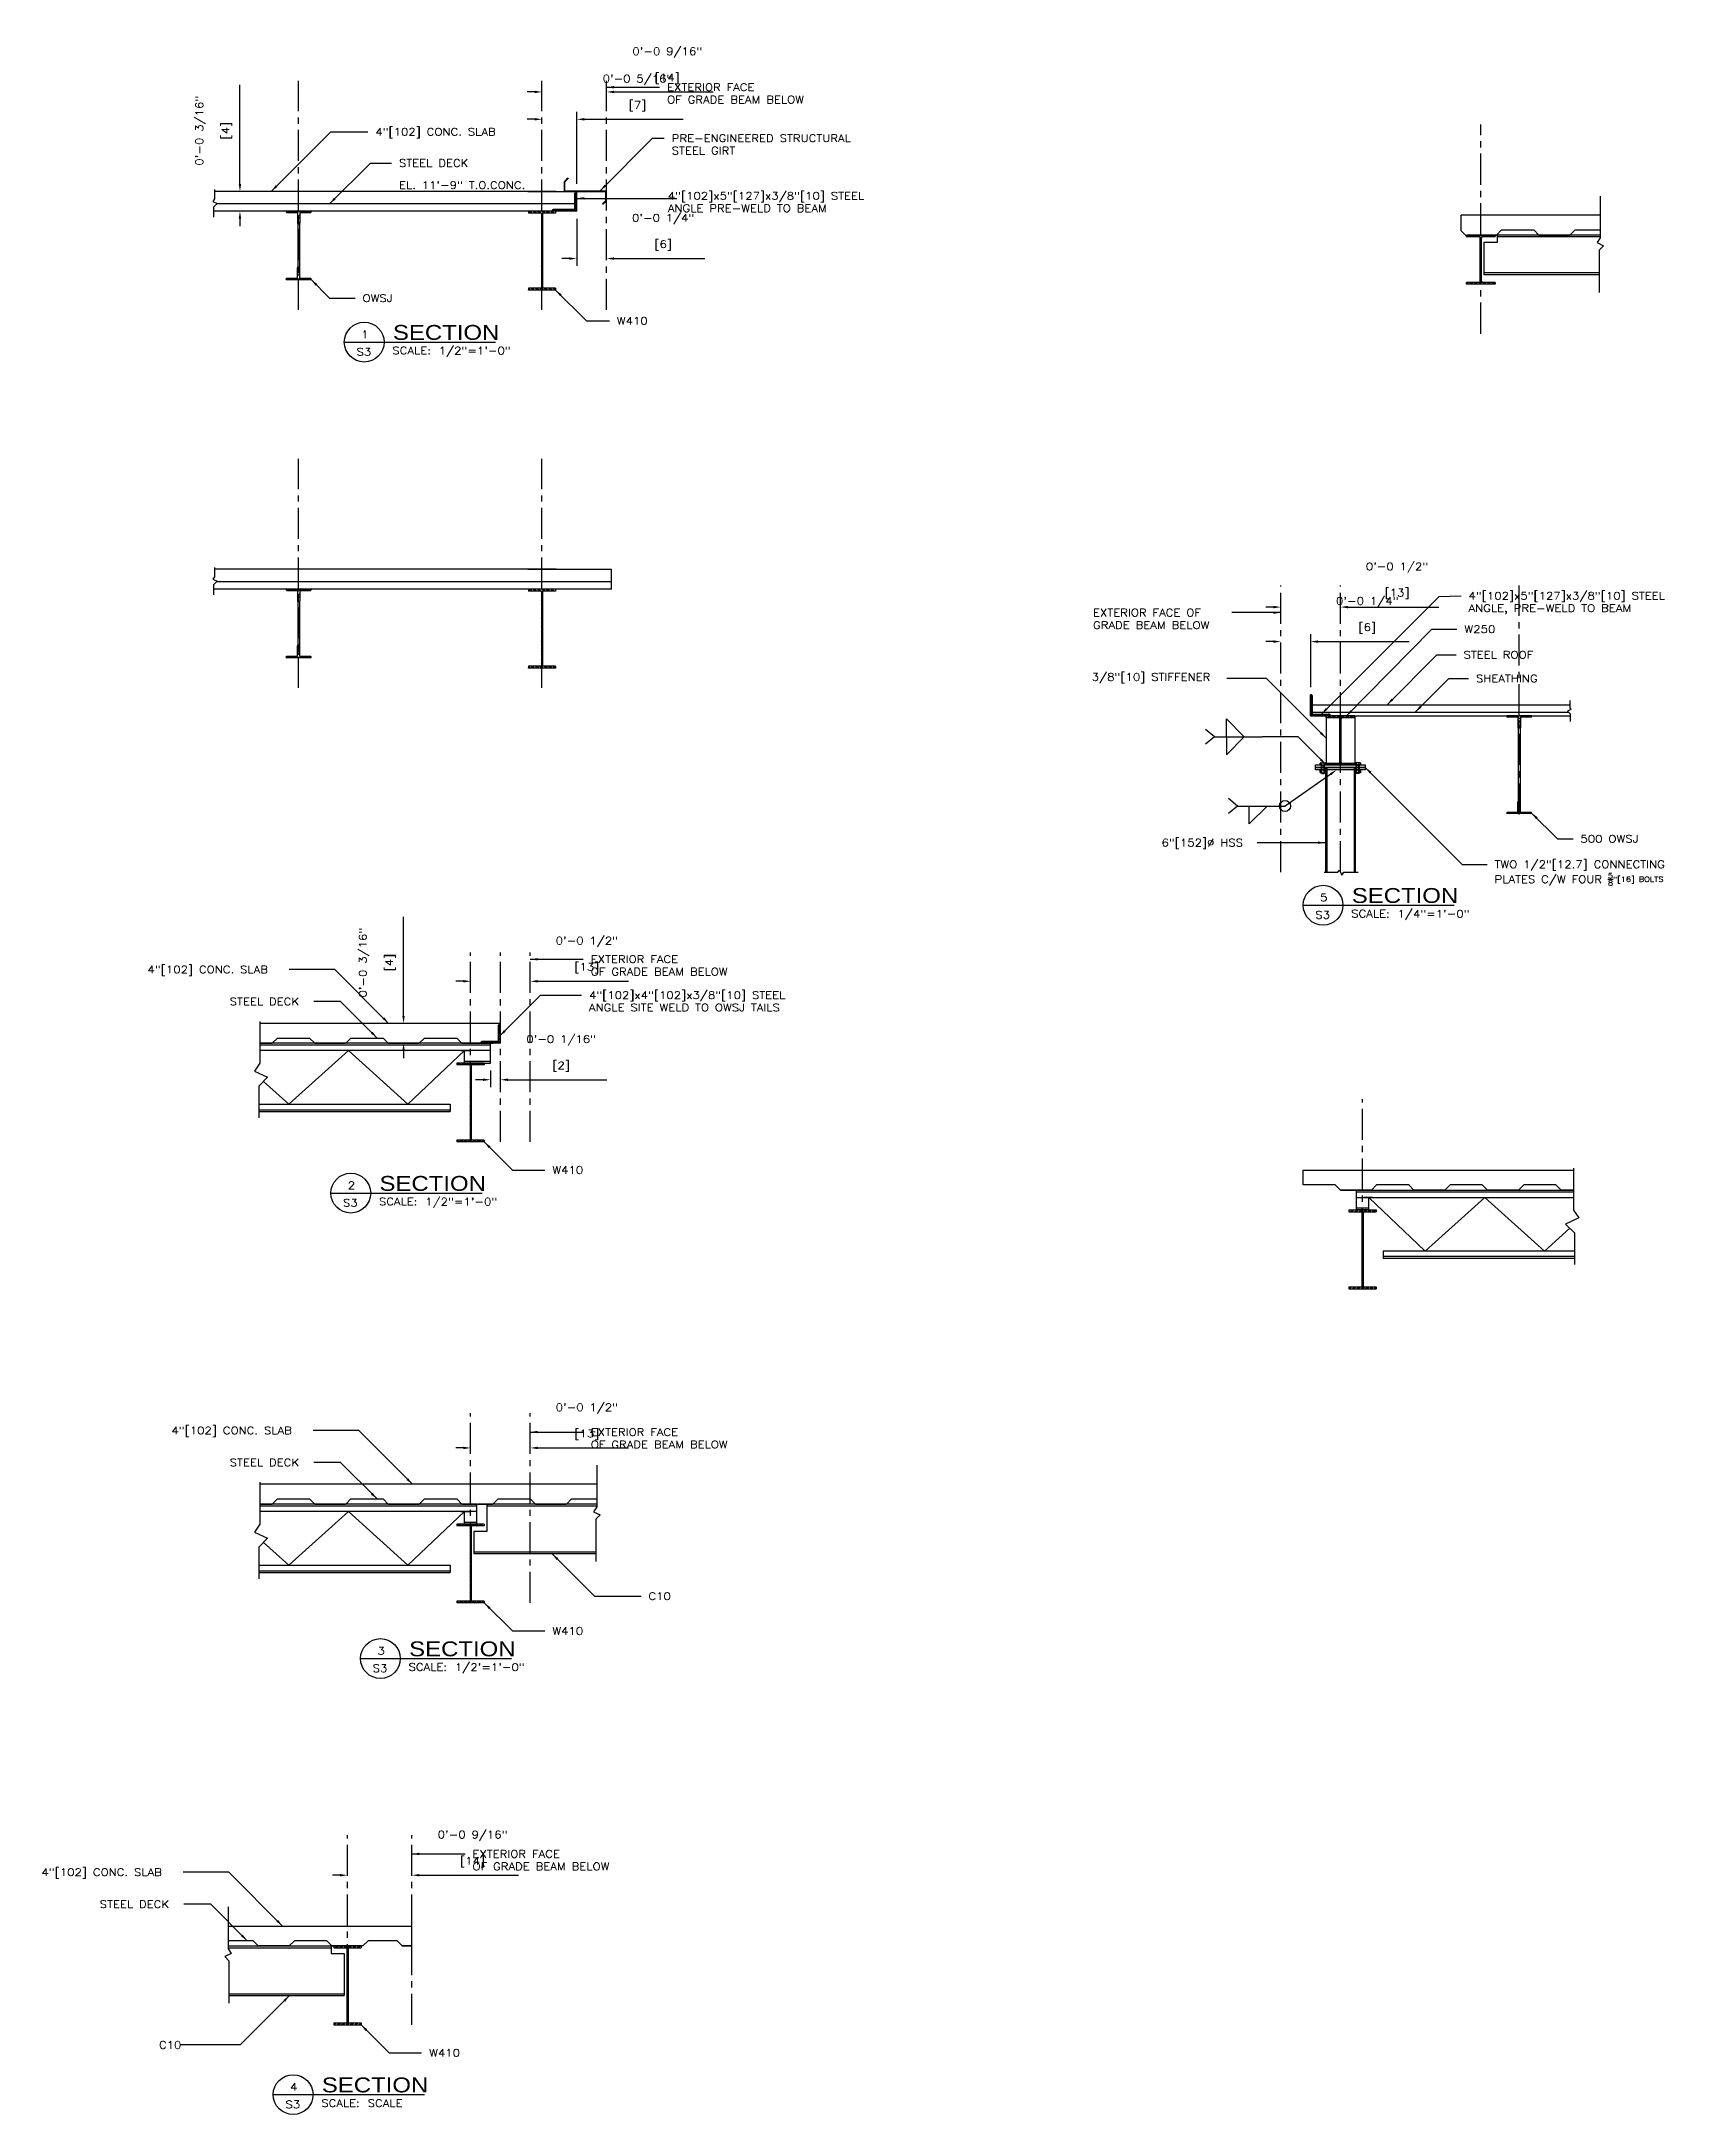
# Model space of a CAD drawing. Header units: inches. Extents: x -44 to 9761, y -1166 to 3580.
# Drawn here: x 8613.2 to 8943.8, y 3162.3 to 3579.8 of the extents above; entities that cross this region are included whole.
import ezdxf
from ezdxf.enums import TextEntityAlignment as Align

# ---------------------------------------------------------------- set-up
doc = ezdxf.new("R2010")
doc.units = ezdxf.units.IN
doc.header["$MEASUREMENT"] = 0
doc.linetypes.add('CENTER', pattern=[2, 1.25, -0.25, 0.25, -0.25])
doc.layers.get('0').update_dxf_attribs({"linetype": 'CONTINUOUS'})
doc.layers.get('DEFPOINTS').update_dxf_attribs({"linetype": 'CONTINUOUS'})
for name, color, linetype in [('C-241-1', 241, 'CONTINUOUS'), ('Center', 251, 'CENTER'), ('L1', 1, 'CONTINUOUS'), ('L131', 131, 'CONTINUOUS'), ('LAYER131A', 131, 'CONTINUOUS'), ('LAYER15A', 15, 'CONTINUOUS'), ('Section_Sheathing', 150, 'CONTINUOUS'), ('Struc_Plan_Dim', 5, 'CONTINUOUS'), ('Struc_Section_Bolt', 2, 'CONTINUOUS'), ('Struc_Section_BP', 135, 'CONTINUOUS'), ('Struc_Section_Conc', 71, 'CONTINUOUS'), ('Struc_Section_OWSJ', 131, 'CONTINUOUS'), ('Struc_Section_StAngle', 5, 'CONTINUOUS'), ('Struc_Section_Steel', 11, 'CONTINUOUS'), ('Struc_Section_StGirt', 151, 'CONTINUOUS'), ('Struc_Steel_Beam', 22, 'CONTINUOUS'), ('Struc_Steel_Deck', 41, 'CONTINUOUS'), ('Struc_Steel_Joist', 21, 'CONTINUOUS'), ('TEXT', 4, 'CONTINUOUS'), ('TEXT131', 131, 'CONTINUOUS')]:
    doc.layers.add(name, color=color, linetype=linetype)
doc.styles.add('ROMANS', font='ROMANS.SHX', dxfattribs={"width": 0.8})
doc.styles.add('ROMANS-115', font='romans.shx', dxfattribs={"width": 1.15})
doc.styles.add('SANS-80', font='sanss___.ttf', dxfattribs={"width": 0.8})
doc.dimstyles.new('Copy of 12-ROMANS-115-PS-BPV', dxfattribs={"dimtxt": 0.0625, "dimasz": 0.0625, "dimexe": 0.0625, "dimexo": 0.0625, "dimgap": 0.0625, "dimtad": 1, "dimdec": 4, "dimlfac": 24, "dimzin": 1, "dimdsep": 46, "dimlunit": 4, "dimtxsty": 'ROMANS-115', "dimcen": 0.0625, "dimclrd": 256, "dimclre": 256, "dimclrt": 256, "dimadec": 0, "dimazin": 0, "dimtfac": 1, "dimtdec": 4, "dimtofl": 0, "dimtmove": 0, "dimatfit": 0, "dimfxl": 1, "dimfrac": 2, "dimtolj": 1, "dimtzin": 0, "dimarcsym": 0})

msp = doc.modelspace()

# ---------------------------------------------------------------- texts
at = {"layer": 'Struc_Plan_Dim', "attachment_point": 1, "style": 'ROMANS-115'}
for s, insert, char_height in [('\\A1;EXTERIOR FACE\\POF GRADE BEAM BELOW', (8739.14433, 3571.31874), 1.5), ('\\A1;4"[102] CONC. SLAB', (8680.38904, 3562.34306), 1.5), ('\\A1;PRE-ENGINEERED STRUCTURAL\\PSTEEL GIRT', (8740.07041, 3561.04903), 1.5), ('\\A1;STEEL DECK', (8685.15826, 3556.05425), 1.5), ('EL. 11\'-9" T.O.CONC.', (8685.15826, 3551.61551), 1.5), ('OWSJ', (8677.81881, 3528.85892), 1.5), ('\\A1;W410', (8729.02705, 3524.27255), 1.5), ('\\A1;EXTERIOR FACE OF\\PGRADE BEAM BELOW', (8824.90521, 3465.51602), 1.5), ('\\A1;W250', (8899.685, 3462.18992), 1.5), ('STEEL ROOF', (8899.50672, 3457.0368), 1.5), ('\\A1;3/8"[10] STIFFENER', (8824.64985, 3452.56404), 1.5), ('SHEATHING', (8902.00702, 3452.2611), 1.5), ('\\A1;6"[152]%%C HSS', (8838.69872, 3419.19989), 1.5), ('\\A1;500 OWSJ', (8923.05402, 3419.96699), 1.5), ('\\A1;TWO 1/2"[12.7] CONNECTING\\PPLATES C/W FOUR \\H0.7x;\\S5/8;"[16] BOLTS', (8905.74494, 3414.83645), 1.5), ('\\A1;4"[102] CONC. SLAB', (8634.53591, 3393.65976), 1.4999997), ('\\A1;EXTERIOR FACE\\POF GRADE BEAM BELOW', (8723.77532, 3395.7216), 1.4999997), ('\\A1;STEEL DECK', (8651.07872, 3387.21193), 1.4999997), ('\\A1;W410', (8716.04415, 3353.2867), 1.5), ('\\A1;4"[102] CONC. SLAB', (8639.34689, 3300.83789), 1.5), ('\\A1;EXTERIOR FACE\\POF GRADE BEAM BELOW', (8723.77532, 3300.5169), 1.5), ('\\A1;STEEL DECK', (8651.07872, 3294.39007), 1.5), ('C10', (8735.39494, 3267.46012), 1.5), ('\\A1;W410', (8716.04415, 3260.46483), 1.5), ('\\A1;EXTERIOR FACE\\POF GRADE BEAM BELOW', (8699.95778, 3215.56522), 1.5), ('\\A1;4"[102] CONC. SLAB', (8613.17349, 3211.88621), 1.5), ('\\A1;STEEL DECK', (8624.90532, 3205.43838), 1.5), ('C10', (8636.84699, 3177.09732), 1.5), ('\\A1;W410', (8691.22661, 3175.51315), 1.5)]:
    msp.add_mtext(s, dxfattribs=dict(at, insert=insert, char_height=char_height))
at = {"layer": 'Struc_Section_StAngle', "attachment_point": 1, "style": 'ROMANS-115'}
for s, insert, char_height in [('4"[102]x5"[127]x3/8"[10] STEEL\\PANGLE PRE-WELD TO BEAM', (8739.28855, 3549.44038), 1.5), ('4"[102]x5"[127]x3/8"[10] STEEL\\PANGLE, PRE-WELD TO BEAM', (8900.517, 3468.9205), 1.5), ('4"[102]x4"[102]x3/8"[10] STEEL\\PANGLE SITE WELD TO OWSJ TAILS', (8723.40975, 3388.50512), 1.4999997)]:
    msp.add_mtext(s, dxfattribs=dict(at, insert=insert, char_height=char_height))

# ---------------------------------------------------------------- blocks, each defined once
blk = doc.blocks.new('OWSJ1')
at = {"layer": 'TEXT'}
h = blk.add_hatch(dxfattribs=at)
h.set_pattern_fill('STEEL', color=131, scale=8, style=0)
h.set_pattern_definition([(45, (-5931.7465, -888.5996), (-0.70710678, 0.70710678), []), (45, (-5931.7465, -888.0996), (-0.70710678, 0.70710678), [])])
h.paths.add_polyline_path([(-0.25, 11.38, 0.414214), (-0.13, 11.25), (0.12, 11.25, 0.414214), (0.25, 11.38), (0.25, 13.5), (2.37, 13.5, 0.414214), (2.5, 13.62), (2.5, 13.75), (-2.5, 13.75), (-2.5, 13.62, 0.414214), (-2.38, 13.5), (-0.25, 13.5)])
h.paths.add_polyline_path([(-2.5, 0), (2.5, 0), (2.5, 0.12, 0.414214), (2.37, 0.25), (0.25, 0.25), (0.25, 2.37, 0.414214), (0.12, 2.5), (-0.13, 2.5, 0.414214), (-0.25, 2.37), (-0.25, 0.25), (-2.38, 0.25, 0.414214), (-2.5, 0.12)])
at = {"layer": 'Struc_Steel_Joist', "color": 150}
for p, q in [((-2.5, 13.75), (2.5, 13.75)), ((-2.5, 13.75), (-2.5, 13.62)), ((-2.38, 13.5), (-0.25, 13.5)), ((-0.25, 13.5), (-0.25, 11.38)), ((0.25, 13.5), (2.37, 13.5)), ((0.25, 13.5), (0.25, 11.38)), ((2.5, 13.75), (2.5, 13.62)), ((-0.19, 11.27), (-0.19, 2.48)), ((-0.13, 11.25), (0.12, 11.25)), ((0.19, 11.27), (0.19, 2.48)), ((-2.5, 0), (-2.5, 0.12)), ((-2.5, 0), (2.5, 0)), ((-2.38, 0.25), (-0.25, 0.25)), ((-0.25, 0.25), (-0.25, 2.37)), ((-0.13, 2.5), (0.12, 2.5)), ((0.25, 0.25), (0.25, 2.37)), ((0.25, 0.25), (2.37, 0.25)), ((2.5, 0), (2.5, 0.12))]:
    blk.add_line(p, q, dxfattribs=at)
for centre, start, end in [((-2.38, 13.62), 180, 270), ((2.37, 13.62), 270, 0), ((-0.13, 11.38), 180, 270), ((0.12, 11.38), 270, 0), ((-2.38, 0.12), 90, 180), ((-0.13, 2.37), 90, 180), ((0.12, 2.37), 0, 90), ((2.37, 0.12), 0, 90)]:
    blk.add_arc(centre, 0.125, start, end, dxfattribs=at)
blk = doc.blocks.new('*D68')
at = {"layer": 'DEFPOINTS', "color": 0, "transparency": 16777216}
for p in [(8713.96, 3569.45), (8726.96, 3569.62), (8726.96, 3555.55)]:
    blk.add_point(p, dxfattribs=at)
at = {"layer": 'Struc_Plan_Dim', "lineweight": -2, "transparency": 16777216}
for p, q in [((8712.46, 3569.62), (8710.96, 3569.62)), ((8728.46, 3569.62), (8748.4, 3569.62))]:
    blk.add_line(p, q, dxfattribs=at)
at = {"layer": 'Struc_Plan_Dim', "transparency": 16777216}
for points in [[(8712.46, 3569.87), (8712.46, 3569.37), (8713.96, 3569.62)], [(8728.46, 3569.87), (8728.46, 3569.37), (8726.96, 3569.62)]]:
    blk.add_solid(points, dxfattribs=at)
at = {"layer": 'Struc_Plan_Dim', "transparency": 16777216, "char_height": 1.5, "attachment_point": 5, "style": 'ROMANS-115'}
for s, insert in [('\\A1;0\'-0 9/16"', (8739.18, 3577.55)), ('\\A1;[14]', (8739.18, 3572.26))]:
    blk.add_mtext(s, dxfattribs=dict(at, insert=insert))
blk = doc.blocks.new('Title-section')
at = {"layer": 'LAYER15A'}
blk.add_line((-2.066, -7.538), (-0.798, -7.538), dxfattribs=at)
blk.add_circle((-1.899, -7.538), 0.167, dxfattribs=at)
at = {"layer": 'L131', "style": 'ROMANS', "width": 1.15}
blk.add_text('SCALE:', height=0.0625, dxfattribs=at).set_placement((-1.663, -7.64))
for tag, p in [('TITLE_NO.', (-1.893, -7.504)), ('SHEET_NO.', (-1.902, -7.651))]:
    blk.add_attdef(tag, text='', height=0.0625, dxfattribs=at).set_placement(p, align=Align.CENTER)
blk.add_attdef('SCALE', (-1.274, -7.641), '', height=0.0625, dxfattribs=at)
at = {"layer": 'TEXT131', "style": 'SANS-80', "width": 1.15}
blk.add_text('SECTION', height=0.125, dxfattribs=at).set_placement((-1.658, -7.519))
blk = doc.blocks.new('*D69')
at = {"layer": 'DEFPOINTS', "color": 0, "transparency": 16777216}
for p in [(8653.09, 3549.59), (8653.14, 3549.59), (8653.09, 3545.59)]:
    blk.add_point(p, dxfattribs=at)
at = {"layer": 'Struc_Section_StAngle', "lineweight": -2, "transparency": 16777216}
for p, q in [((8653.14, 3551.09), (8653.14, 3571.04)), ((8653.14, 3544.09), (8653.14, 3542.59))]:
    blk.add_line(p, q, dxfattribs=at)
at = {"layer": 'Struc_Section_StAngle', "transparency": 16777216}
for points in [[(8652.89, 3551.09), (8653.39, 3551.09), (8653.14, 3549.59)], [(8652.89, 3544.09), (8653.39, 3544.09), (8653.14, 3545.59)]]:
    blk.add_solid(points, dxfattribs=at)
at = {"layer": 'Struc_Section_StAngle', "transparency": 16777216, "char_height": 1.5, "attachment_point": 5, "rotation": 90, "style": 'ROMANS-115'}
for s, insert in [('\\A1;0\'-0 3/16"', (8645.21, 3561.81)), ('\\A1;[4]', (8650.49, 3561.81))]:
    blk.add_mtext(s, dxfattribs=dict(at, insert=insert))
blk = doc.blocks.new('*D70')
at = {"layer": 'DEFPOINTS', "color": 0, "transparency": 16777216}
for p in [(8713.96, 3563.48), (8720.96, 3564.11), (8720.96, 3549.59)]:
    blk.add_point(p, dxfattribs=at)
at = {"layer": 'Struc_Section_StAngle', "lineweight": -2, "transparency": 16777216}
for p, q in [((8720.96, 3551.09), (8720.96, 3565.61)), ((8712.46, 3564.11), (8710.96, 3564.11)), ((8722.46, 3564.11), (8742.4, 3564.11))]:
    blk.add_line(p, q, dxfattribs=at)
at = {"layer": 'Struc_Section_StAngle', "transparency": 16777216}
for points in [[(8712.46, 3564.36), (8712.46, 3563.86), (8713.96, 3564.11)], [(8722.46, 3564.36), (8722.46, 3563.86), (8720.96, 3564.11)]]:
    blk.add_solid(points, dxfattribs=at)
at = {"layer": 'Struc_Section_StAngle', "transparency": 16777216, "char_height": 1.5, "attachment_point": 5, "style": 'ROMANS-115'}
for s, insert in [('\\A1;0\'-0 5/16"', (8733.18, 3572.04)), ('\\A1;[7]', (8733.18, 3566.75))]:
    blk.add_mtext(s, dxfattribs=dict(at, insert=insert))
blk = doc.blocks.new('*D71')
at = {"layer": 'DEFPOINTS', "color": 0, "transparency": 16777216}
for p in [(8720.96, 3545.59), (8726.96, 3545.59), (8726.96, 3536.07)]:
    blk.add_point(p, dxfattribs=at)
at = {"layer": 'Struc_Section_StAngle', "lineweight": -2, "transparency": 16777216}
for p, q in [((8720.96, 3544.09), (8720.96, 3534.57)), ((8719.46, 3536.07), (8717.96, 3536.07)), ((8728.46, 3536.07), (8746.76, 3536.07))]:
    blk.add_line(p, q, dxfattribs=at)
at = {"layer": 'Struc_Section_StAngle', "transparency": 16777216}
for points in [[(8719.46, 3536.32), (8719.46, 3535.82), (8720.96, 3536.07)], [(8728.46, 3536.32), (8728.46, 3535.82), (8726.96, 3536.07)]]:
    blk.add_solid(points, dxfattribs=at)
at = {"layer": 'Struc_Section_StAngle', "transparency": 16777216, "char_height": 1.5, "attachment_point": 5, "style": 'ROMANS-115'}
for s, insert in [('\\A1;0\'-0 1/4"', (8738.36, 3544)), ('\\A1;[6]', (8738.36, 3538.71))]:
    blk.add_mtext(s, dxfattribs=dict(at, insert=insert))
blk = doc.blocks.new('*D72')
at = {"layer": 'DEFPOINTS', "color": 0, "transparency": 16777216}
for p in [(8699.59, 3390.2), (8711.59, 3390.54), (8711.59, 3382.07)]:
    blk.add_point(p, dxfattribs=at)
at = {"layer": 'Struc_Plan_Dim', "lineweight": -2, "transparency": 16777216}
for p, q in [((8698.09, 3390.54), (8696.59, 3390.54)), ((8713.09, 3390.54), (8731.39, 3390.54))]:
    blk.add_line(p, q, dxfattribs=at)
at = {"layer": 'Struc_Plan_Dim', "transparency": 16777216}
for points in [[(8698.09, 3390.79), (8698.09, 3390.29), (8699.59, 3390.54)], [(8713.09, 3390.79), (8713.09, 3390.29), (8711.59, 3390.54)]]:
    blk.add_solid(points, dxfattribs=at)
at = {"layer": 'Struc_Plan_Dim', "transparency": 16777216, "char_height": 1.5, "attachment_point": 5, "style": 'ROMANS-115'}
for s, insert in [('\\A1;0\'-0 1/2"', (8722.99, 3398.47)), ('\\A1;[13]', (8722.99, 3393.18))]:
    blk.add_mtext(s, dxfattribs=dict(at, insert=insert))
blk = doc.blocks.new('*D73')
at = {"layer": 'DEFPOINTS', "color": 0, "transparency": 16777216}
for p in [(8686.08, 3382.07), (8686.14, 3382.07), (8686.14, 3378.07)]:
    blk.add_point(p, dxfattribs=at)
at = {"layer": 'Struc_Section_StAngle', "lineweight": -2, "transparency": 16777216}
for p, q in [((8686.08, 3383.57), (8686.08, 3403.51)), ((8686.08, 3376.57), (8686.08, 3375.07))]:
    blk.add_line(p, q, dxfattribs=at)
at = {"layer": 'Struc_Section_StAngle', "transparency": 16777216}
for points in [[(8685.83, 3383.57), (8686.33, 3383.57), (8686.08, 3382.07)], [(8685.83, 3376.57), (8686.33, 3376.57), (8686.08, 3378.07)]]:
    blk.add_solid(points, dxfattribs=at)
at = {"layer": 'Struc_Section_StAngle', "transparency": 16777216, "char_height": 1.5, "attachment_point": 5, "rotation": 90, "style": 'ROMANS-115'}
for s, insert in [('\\A1;0\'-0 3/16"', (8678.15, 3394.29)), ('\\A1;[4]', (8683.44, 3394.29))]:
    blk.add_mtext(s, dxfattribs=dict(at, insert=insert))
blk = doc.blocks.new('*D74')
at = {"layer": 'DEFPOINTS', "color": 0, "transparency": 16777216}
for p in [(8703.59, 3374.07), (8705.59, 3374.07), (8705.59, 3370.71)]:
    blk.add_point(p, dxfattribs=at)
at = {"layer": 'Struc_Section_StAngle', "lineweight": -2, "transparency": 16777216}
for p, q in [((8702.09, 3370.71), (8700.59, 3370.71)), ((8703.59, 3372.57), (8703.59, 3369.21)), ((8707.09, 3370.71), (8727.03, 3370.71))]:
    blk.add_line(p, q, dxfattribs=at)
at = {"layer": 'Struc_Section_StAngle', "transparency": 16777216}
for points in [[(8702.09, 3370.96), (8702.09, 3370.46), (8703.59, 3370.71)], [(8707.09, 3370.96), (8707.09, 3370.46), (8705.59, 3370.71)]]:
    blk.add_solid(points, dxfattribs=at)
at = {"layer": 'Struc_Section_StAngle', "transparency": 16777216, "char_height": 1.5, "attachment_point": 5, "style": 'ROMANS-115'}
for s, insert in [('\\A1;0\'-0 1/16"', (8717.81, 3378.64)), ('\\A1;[2]', (8717.81, 3373.35))]:
    blk.add_mtext(s, dxfattribs=dict(at, insert=insert))
blk = doc.blocks.new('*D75')
at = {"layer": 'DEFPOINTS', "color": 0, "transparency": 16777216}
for p in [(8699.59, 3298.01), (8711.59, 3298.01), (8711.59, 3296.57)]:
    blk.add_point(p, dxfattribs=at)
at = {"layer": 'Struc_Plan_Dim', "lineweight": -2, "transparency": 16777216}
for p, q in [((8698.09, 3296.57), (8696.59, 3296.57)), ((8713.09, 3296.57), (8731.39, 3296.57))]:
    blk.add_line(p, q, dxfattribs=at)
at = {"layer": 'Struc_Plan_Dim', "transparency": 16777216}
for points in [[(8698.09, 3296.82), (8698.09, 3296.32), (8699.59, 3296.57)], [(8713.09, 3296.82), (8713.09, 3296.32), (8711.59, 3296.57)]]:
    blk.add_solid(points, dxfattribs=at)
at = {"layer": 'Struc_Plan_Dim', "transparency": 16777216, "char_height": 1.5, "attachment_point": 5, "style": 'ROMANS-115'}
for s, insert in [('\\A1;0\'-0 1/2"', (8722.99, 3304.5)), ('\\A1;[13]', (8722.99, 3299.22))]:
    blk.add_mtext(s, dxfattribs=dict(at, insert=insert))
blk = doc.blocks.new('*D76')
at = {"layer": 'DEFPOINTS', "color": 0, "transparency": 16777216}
for p in [(8687.77, 3210.53), (8674.77, 3209.24), (8687.77, 3200.29)]:
    blk.add_point(p, dxfattribs=at)
at = {"layer": 'Struc_Plan_Dim', "lineweight": -2, "transparency": 16777216}
for p, q in [((8673.27, 3210.53), (8671.77, 3210.53)), ((8689.27, 3210.53), (8709.21, 3210.53))]:
    blk.add_line(p, q, dxfattribs=at)
at = {"layer": 'Struc_Plan_Dim', "transparency": 16777216}
for points in [[(8673.27, 3210.78), (8673.27, 3210.28), (8674.77, 3210.53)], [(8689.27, 3210.78), (8689.27, 3210.28), (8687.77, 3210.53)]]:
    blk.add_solid(points, dxfattribs=at)
at = {"layer": 'Struc_Plan_Dim', "transparency": 16777216, "char_height": 1.5, "attachment_point": 5, "style": 'ROMANS-115'}
for s, insert in [('\\A1;0\'-0 9/16"', (8699.99, 3218.46)), ('\\A1;[14]', (8699.99, 3213.17))]:
    blk.add_mtext(s, dxfattribs=dict(at, insert=insert))
blk = doc.blocks.new('Hex Nut - 10 mm side')
at = {"color": 0, "linetype": 'Continuous'}
for p, q in [((-9.2, -6.8), (-9.2, 6.8)), ((-0.7, 9.1), (-8.5, 9.1)), ((-0.7, 4.5), (-8.5, 4.5)), ((0, -6.8), (0, 6.8)), ((-0.7, -4.5), (-8.5, -4.5)), ((-0.7, -9.1), (-8.5, -9.1))]:
    blk.add_line(p, q, dxfattribs=at)
for centre, radius, start, end in [((-5, 6.8), 4.19, 147.13278, 212.86722), ((6.6, 0), 15.7, 163.22135, 196.77865), ((-4.2, 6.8), 4.19, 327.13278, 32.86722), ((-15.7, 0), 15.7, 343.22135, 16.77865), ((-5, -6.8), 4.19, 147.13278, 212.86722), ((-4.2, -6.8), 4.19, 327.13278, 32.86722)]:
    blk.add_arc(centre, radius, start, end, dxfattribs=at)
blk = doc.blocks.new('*D77')
at = {"layer": 'DEFPOINTS', "color": 0, "transparency": 16777216}
for p in [(8862.72, 3467.64), (8874.72, 3467.64), (8874.72, 3465.89)]:
    blk.add_point(p, dxfattribs=at)
at = {"layer": 'Struc_Plan_Dim', "lineweight": -2, "transparency": 16777216}
for p, q in [((8861.22, 3465.89), (8859.72, 3465.89)), ((8876.22, 3465.89), (8894.52, 3465.89))]:
    blk.add_line(p, q, dxfattribs=at)
at = {"layer": 'Struc_Plan_Dim', "transparency": 16777216}
for points in [[(8861.22, 3466.14), (8861.22, 3465.64), (8862.72, 3465.89)], [(8876.22, 3466.14), (8876.22, 3465.64), (8874.72, 3465.89)]]:
    blk.add_solid(points, dxfattribs=at)
at = {"layer": 'Struc_Plan_Dim', "transparency": 16777216, "char_height": 1.5, "attachment_point": 5, "style": 'ROMANS-115'}
for s, insert in [('\\A1;0\'-0 1/2"', (8886.12, 3473.82)), ('\\A1;[13]', (8886.12, 3468.53))]:
    blk.add_mtext(s, dxfattribs=dict(at, insert=insert))
blk = doc.blocks.new('*D78')
at = {"layer": 'DEFPOINTS', "color": 0, "transparency": 16777216}
for p in [(8862.72, 3459.57), (8868.73, 3458.94), (8868.73, 3448.23)]:
    blk.add_point(p, dxfattribs=at)
at = {"layer": 'Struc_Section_StAngle', "lineweight": -2, "transparency": 16777216}
for p, q in [((8861.22, 3458.94), (8859.72, 3458.94)), ((8868.73, 3449.73), (8868.73, 3460.44)), ((8870.23, 3458.94), (8888.53, 3458.94))]:
    blk.add_line(p, q, dxfattribs=at)
at = {"layer": 'Struc_Section_StAngle', "transparency": 16777216}
for points in [[(8861.22, 3459.19), (8861.22, 3458.69), (8862.72, 3458.94)], [(8870.23, 3459.19), (8870.23, 3458.69), (8868.73, 3458.94)]]:
    blk.add_solid(points, dxfattribs=at)
at = {"layer": 'Struc_Section_StAngle', "transparency": 16777216, "char_height": 1.5, "attachment_point": 5, "style": 'ROMANS-115'}
for s, insert in [('\\A1;0\'-0 1/4"', (8880.13, 3466.87)), ('\\A1;[6]', (8880.13, 3461.59))]:
    blk.add_mtext(s, dxfattribs=dict(at, insert=insert))

# ---------------------------------------------------------------- dimensions: what is measured, and where the dimension line sits
at = {"layer": 'Struc_Plan_Dim'}
for base, p1, p2, override, picture, middle in [((8726.95689, 3569.61755), (8713.95689, 3569.44672), (8726.95689, 3555.55249), {"dimscale": 24, "dimlfac": 0.041667, "dimpost": '\\X', "dimse1": 1, "dimse2": 1}, '*D68', (8739.17832, 3574.90326)), ((8874.72232, 3465.88865), (8862.72232, 3467.63822), (8874.72232, 3467.63822), {"dimscale": 24, "dimlfac": 0.041667, "dimpost": '\\X', "dimse1": 1, "dimse2": 1}, '*D77', (8886.12232, 3471.17436)), ((8711.58789, 3390.53945), (8699.58789, 3390.19622), (8711.58789, 3382.06781), {"dimscale": 23.999995, "dimlfac": 0.041667, "dimpost": '\\X', "dimse1": 1, "dimse2": 1}, '*D72', (8722.98788, 3395.82517)), ((8711.58789, 3296.57387), (8699.58789, 3298.01222), (8711.58789, 3298.01222), {"dimscale": 24, "dimlfac": 0.041667, "dimpost": '\\X', "dimse1": 1, "dimse2": 1}, '*D75', (8722.98789, 3301.85959)), ((8687.77035, 3210.52849), (8674.77035, 3209.23521), (8687.77035, 3200.29426), {"dimscale": 24, "dimlfac": 0.041667, "dimpost": '\\X', "dimse1": 1, "dimse2": 1}, '*D76', (8699.99178, 3215.81421))]:
    dim = msp.add_linear_dim(base=base, p1=p1, p2=p2, dimstyle='Copy of 12-ROMANS-115-PS-BPV', override=override, dxfattribs=at)
    dim.commit()
    dim.dimension.update_dxf_attribs({"geometry": picture, "text_midpoint": middle})
at = {"layer": 'Struc_Section_StAngle'}
for base, p1, p2, override, picture, middle in [((8720.95689, 3564.11115), (8713.95689, 3563.47682), (8720.95689, 3549.59327), {"dimscale": 24, "dimlfac": 0.041667, "dimpost": '\\X', "dimse1": 1}, '*D70', (8733.17832, 3569.39686)), ((8726.95689, 3536.07124), (8720.95689, 3545.59327), (8726.95689, 3545.59327), {"dimscale": 24, "dimlfac": 0.041667, "dimpost": '\\X', "dimse2": 1}, '*D71', (8738.35689, 3541.35696)), ((8868.73281, 3458.94348), (8862.72232, 3459.56505), (8868.73281, 3448.229), {"dimscale": 24, "dimlfac": 0.041667, "dimpost": '\\X', "dimse1": 1}, '*D78', (8880.13281, 3464.22919)), ((8705.58789, 3370.70891), (8703.58789, 3374.06781), (8705.58789, 3374.06781), {"dimscale": 23.999995, "dimlfac": 0.041667, "dimpost": '\\X', "dimse2": 1}, '*D74', (8717.80931, 3375.99462))]:
    dim = msp.add_linear_dim(base=base, p1=p1, p2=p2, dimstyle='Copy of 12-ROMANS-115-PS-BPV', override=override, dxfattribs=at)
    dim.commit()
    dim.dimension.update_dxf_attribs({"geometry": picture, "text_midpoint": middle})
for base, p1, p2, override, picture, middle in [((8653.13771, 3549.59327), (8653.08807, 3545.59327), (8653.08807, 3549.59327), {"dimscale": 24, "dimlfac": 0.041667, "dimpost": '\\X', "dimse1": 1, "dimse2": 1}, '*D69', (8647.852, 3561.8147)), ((8686.08124, 3382.06781), (8686.14208, 3378.06781), (8686.14208, 3382.06781), {"dimscale": 23.999995, "dimlfac": 0.041667, "dimpost": '\\X', "dimse1": 1, "dimse2": 1}, '*D73', (8680.79553, 3394.28924))]:
    dim = msp.add_linear_dim(base=base, p1=p1, p2=p2, angle=90, dimstyle='Copy of 12-ROMANS-115-PS-BPV', override=override, dxfattribs=at)
    dim.commit()
    dim.dimension.update_dxf_attribs({"geometry": picture, "text_midpoint": middle})

# ---------------------------------------------------------------- hatches: boundary and pattern name
at = {"layer": 'Struc_Section_StAngle'}
h = msp.add_hatch(dxfattribs=at)
h.set_pattern_fill('STEEL', color=256, scale=3, style=0)
h.set_pattern_definition([(135, (17589.6792, 101.61413), (0.265165043, 0.265165043), []), (135, (17589.6792, 101.80163), (0.265165043, 0.265165043), [])])
h.paths.add_polyline_path([(8716.33189, 3545.96827, 0.414213562), (8715.95689, 3545.59327), (8720.95689, 3545.59327), (8720.95689, 3549.59327, 0.414213562), (8720.58189, 3549.21827), (8720.58189, 3545.96827)])
h = msp.add_hatch(dxfattribs=at)
h.set_pattern_fill('STEEL', color=256, scale=3, style=0)
h.set_pattern_definition([(45, (0, 0), (-0.265165043, 0.265165043), []), (45, (0, 0.1875), (-0.265165043, 0.265165043), [])])
h.paths.add_polyline_path([(8869.09732, 3444.35415), (8869.09732, 3447.85415, 0.414213562), (8868.72232, 3448.22915), (8868.72232, 3443.97915), (8872.72232, 3443.97915, 0.414213562), (8872.34732, 3444.35415)])
h = msp.add_hatch(dxfattribs=at)
h.set_pattern_fill('STEEL', color=256, scale=3, style=0)
h.set_pattern_definition([(135, (17574.3102, -65.91134), (0.265165043, 0.265165043), []), (135, (17574.3102, -65.72384), (0.265165043, 0.265165043), [])])
h.paths.add_polyline_path([(8701.96289, 3378.44281, 0.414213562), (8701.58789, 3378.06781), (8705.58789, 3378.06781), (8705.58789, 3382.06781, 0.414213562), (8705.21289, 3381.69281), (8705.21289, 3378.44281)])
at = {"layer": 'Struc_Section_Steel', "ltscale": 2}
h = msp.add_hatch(dxfattribs=at)
h.set_pattern_fill('STEEL', color=256, scale=5, style=0)
h.set_pattern_definition([(45, (8798.1247, 3557.04726), (-0.4419417, 0.4419417), []), (45, (8798.1247, 3557.35976), (-0.4419417, 0.4419417), [])])
h.paths.add_polyline_path([(8905.87532, 3540.48285), (8905.87532, 3540.79535), (8900.12532, 3540.79535), (8900.12532, 3540.48285), (8902.62532, 3540.48285, -0.414213562), (8902.87532, 3540.23285), (8902.87532, 3531.48285, -0.414213562), (8902.62532, 3531.23285), (8900.12532, 3531.23285), (8900.12532, 3530.92035), (8905.87532, 3530.92035), (8905.87532, 3531.23285), (8903.37532, 3531.23285, -0.414213562), (8903.12532, 3531.48285), (8903.12532, 3540.23285, -0.414213562), (8903.37532, 3540.48285)])
h = msp.add_hatch(dxfattribs=at)
h.set_pattern_fill('STEEL', color=256, scale=5, style=0)
h.set_pattern_definition([(45, (8769.8467, 3460.23106), (-0.4419417, 0.4419417), []), (45, (8769.8467, 3460.54356), (-0.4419417, 0.4419417), [])])
h.paths.add_polyline_path([(8877.59732, 3443.66665), (8877.59732, 3443.97915), (8871.84732, 3443.97915), (8871.84732, 3443.66665), (8874.34732, 3443.66665, -0.414213562), (8874.59732, 3443.41665), (8874.59732, 3434.66665, -0.414213562), (8874.34732, 3434.41665), (8871.84732, 3434.41665), (8871.84732, 3434.10415), (8877.59732, 3434.10415), (8877.59732, 3434.41665), (8875.09732, 3434.41665, -0.414213562), (8874.84732, 3434.66665), (8874.84732, 3443.41665, -0.414213562), (8875.09732, 3443.66665)])
at = {"layer": 'Struc_Steel_Beam'}
h = msp.add_hatch(dxfattribs=at)
h.set_pattern_fill('STEEL', color=256, scale=5, style=0)
h.set_pattern_definition([(135, (8873.87965, 3561.5477), (0.4419417, 0.4419417), []), (135, (8873.87965, 3561.8602), (0.4419417, 0.4419417), [])])
h.paths.add_polyline_path([(8716.70689, 3545.59327), (8716.70689, 3545.21827), (8714.08189, 3545.21827), (8714.08189, 3530.09327), (8716.70689, 3530.09327), (8716.70689, 3529.71827), (8713.95689, 3529.71827), (8713.95689, 3545.59327)])
h.paths.add_polyline_path([(8711.20689, 3545.21827), (8711.20689, 3545.59327), (8713.95689, 3545.59327), (8713.95689, 3529.71827), (8711.20689, 3529.71827), (8711.20689, 3530.09327), (8713.83189, 3530.09327), (8713.83189, 3545.21827)])
h = msp.add_hatch(dxfattribs=at)
h.set_pattern_fill('STEEL', color=256, scale=5, style=0)
h.set_pattern_definition([(135, (8873.87965, 3485.4463), (0.4419417, 0.4419417), []), (135, (8873.87965, 3485.7588), (0.4419417, 0.4419417), [])])
h.paths.add_polyline_path([(8716.70689, 3469.49188), (8716.70689, 3469.11688), (8714.08189, 3469.11688), (8714.08189, 3453.99188), (8716.70689, 3453.99188), (8716.70689, 3453.61688), (8713.95689, 3453.61688), (8713.95689, 3469.49188)])
h.paths.add_polyline_path([(8711.20689, 3469.11688), (8711.20689, 3469.49188), (8713.95689, 3469.49188), (8713.95689, 3453.61688), (8711.20689, 3453.61688), (8711.20689, 3453.99188), (8713.83189, 3453.99188), (8713.83189, 3469.11688)])
h = msp.add_hatch(dxfattribs=at)
h.set_pattern_fill('STEEL', color=256, scale=5, style=0)
h.set_pattern_definition([(135, (8859.51065, 3390.0222), (0.4419417, 0.4419417), []), (135, (8859.51065, 3390.3347), (0.4419417, 0.4419417), [])])
h.paths.add_polyline_path([(8702.33789, 3374.06781), (8702.33789, 3373.69281), (8699.71289, 3373.69281), (8699.71289, 3358.56781), (8702.33789, 3358.56781), (8702.33789, 3358.19281), (8699.58789, 3358.19281), (8699.58789, 3374.06781)])
h.paths.add_polyline_path([(8696.83789, 3373.69281), (8696.83789, 3374.06781), (8699.58789, 3374.06781), (8699.58789, 3358.19281), (8696.83789, 3358.19281), (8696.83789, 3358.56781), (8699.46289, 3358.56781), (8699.46289, 3373.69281)])
h = msp.add_hatch(dxfattribs=at)
h.set_pattern_fill('STEEL', color=256, scale=5, style=0)
h.set_pattern_definition([(45, (8719.26595, 3360.46), (-0.4419417, 0.4419417), []), (45, (8719.26595, 3360.7725), (-0.4419417, 0.4419417), [])])
h.paths.add_polyline_path([(8876.4387, 3344.50562), (8876.4387, 3344.13062), (8879.0637, 3344.13062), (8879.0637, 3329.00562), (8876.4387, 3329.00562), (8876.4387, 3328.63062), (8879.1887, 3328.63062), (8879.1887, 3344.50562)])
h.paths.add_polyline_path([(8881.9387, 3344.13062), (8881.9387, 3344.50562), (8879.1887, 3344.50562), (8879.1887, 3328.63062), (8881.9387, 3328.63062), (8881.9387, 3329.00562), (8879.3137, 3329.00562), (8879.3137, 3344.13062)])
h = msp.add_hatch(dxfattribs=at)
h.set_pattern_fill('STEEL', color=256, scale=5, style=0)
h.set_pattern_definition([(135, (8859.51065, 3297.20034), (0.4419417, 0.4419417), []), (135, (8859.51065, 3297.51284), (0.4419417, 0.4419417), [])])
h.paths.add_polyline_path([(8702.33789, 3281.24594), (8702.33789, 3280.87094), (8699.71289, 3280.87094), (8699.71289, 3265.74594), (8702.33789, 3265.74594), (8702.33789, 3265.37094), (8699.58789, 3265.37094), (8699.58789, 3281.24594)])
h.paths.add_polyline_path([(8696.83789, 3280.87094), (8696.83789, 3281.24594), (8699.58789, 3281.24594), (8699.58789, 3265.37094), (8696.83789, 3265.37094), (8696.83789, 3265.74594), (8699.46289, 3265.74594), (8699.46289, 3280.87094)])
h = msp.add_hatch(dxfattribs=at)
h.set_pattern_fill('STEEL', color=256, scale=5, style=0)
h.set_pattern_definition([(45, (8514.8476, 3212.24866), (-0.4419417, 0.4419417), []), (45, (8514.8476, 3212.56116), (-0.4419417, 0.4419417), [])])
h.paths.add_polyline_path([(8672.02035, 3196.29426), (8672.02035, 3195.91926), (8674.64535, 3195.91926), (8674.64535, 3180.79426), (8672.02035, 3180.79426), (8672.02035, 3180.41926), (8674.77035, 3180.41926), (8674.77035, 3196.29426)])
h.paths.add_polyline_path([(8677.52035, 3195.91926), (8677.52035, 3196.29426), (8674.77035, 3196.29426), (8674.77035, 3180.41926), (8677.52035, 3180.41926), (8677.52035, 3180.79426), (8674.89535, 3180.79426), (8674.89535, 3195.91926)])
at = {"layer": 'TEXT'}
h = msp.add_hatch(dxfattribs=at)
h.set_pattern_fill('STEEL', color=256, scale=8, style=0)
h.set_pattern_definition([(135, (14842.4688, 2541.6296), (0.70710678, 0.70710678), []), (135, (14842.4688, 2542.1296), (0.70710678, 0.70710678), [])])
h.paths.add_polyline_path([(8908.22232, 3443.85415, 0.414213562), (8908.34732, 3443.72915), (8910.47232, 3443.72915), (8910.47232, 3441.60415, 0.414213562), (8910.59732, 3441.47915), (8910.84732, 3441.47915, 0.414213562), (8910.97232, 3441.60415), (8910.97232, 3443.72915), (8913.09732, 3443.72915, 0.414213562), (8913.22232, 3443.85415), (8913.22232, 3443.97915), (8908.22232, 3443.97915)])
h.paths.add_polyline_path([(8908.22232, 3424.29915), (8913.22232, 3424.29915), (8913.22232, 3424.42415, 0.414213562), (8913.09732, 3424.54915), (8910.97232, 3424.54915), (8910.97232, 3426.67415, 0.414213562), (8910.84732, 3426.79915), (8910.59732, 3426.79915, 0.414213562), (8910.47232, 3426.67415), (8910.47232, 3424.54915), (8908.34732, 3424.54915, 0.414213562), (8908.22232, 3424.42415)])

# ---------------------------------------------------------------- linework, layer by layer
at = {"layer": 'C-241-1', "ltscale": 0.05}
for p, q in [((8870.62572, 3434.1429), (8870.62572, 3434.48834)), ((8870.62572, 3434.1429), (8871.81891, 3434.1429)), ((8870.75086, 3434.1429), (8870.62572, 3434.1429)), ((8870.75086, 3434.10415), (8870.75086, 3434.1429)), ((8870.75086, 3434.10415), (8871.69378, 3434.10415)), ((8870.77487, 3434.53233), (8871.66976, 3434.53233)), ((8870.8994, 3433.95884), (8871.54523, 3433.95884)), ((8870.8994, 3432.50352), (8871.54523, 3432.50352)), ((8871.00596, 3432.39696), (8870.8994, 3432.50352)), ((8870.92402, 3434.1429), (8870.92402, 3434.48834)), ((8871.00596, 3432.39696), (8871.43867, 3432.39696)), ((8871.43867, 3432.39696), (8871.54523, 3432.50352)), ((8871.52062, 3434.1429), (8871.52062, 3434.48834)), ((8871.69378, 3434.1429), (8871.81891, 3434.1429)), ((8871.69378, 3434.10415), (8871.69378, 3434.1429)), ((8871.81891, 3434.1429), (8871.81891, 3434.48834)), ((8877.62572, 3434.1429), (8877.62572, 3434.48834)), ((8878.81891, 3434.1429), (8877.62572, 3434.1429)), ((8877.75086, 3434.1429), (8877.62572, 3434.1429)), ((8877.75086, 3434.10415), (8877.75086, 3434.1429)), ((8878.69378, 3434.10415), (8877.75086, 3434.10415)), ((8878.66976, 3434.53233), (8877.77487, 3434.53233)), ((8878.54523, 3433.95884), (8877.8994, 3433.95884)), ((8878.54523, 3432.50352), (8877.8994, 3432.50352)), ((8878.00596, 3432.39696), (8877.8994, 3432.50352)), ((8877.92402, 3434.1429), (8877.92402, 3434.48834)), ((8878.43867, 3432.39696), (8878.00596, 3432.39696)), ((8878.43867, 3432.39696), (8878.54523, 3432.50352)), ((8878.52062, 3434.1429), (8878.52062, 3434.48834)), ((8878.69378, 3434.1429), (8878.81891, 3434.1429)), ((8878.69378, 3434.10415), (8878.69378, 3434.1429)), ((8878.81891, 3434.1429), (8878.81891, 3434.48834))]:
    msp.add_line(p, q, dxfattribs=at)
at = {"layer": 'C-241-1', "ltscale": 0.5}
for p, q in [((8870.8994, 3432.50352), (8870.8994, 3434.10415)), ((8871.00596, 3432.50352), (8871.00596, 3433.95884)), ((8871.43867, 3432.50352), (8871.43867, 3433.95884)), ((8871.54523, 3432.50352), (8871.54523, 3434.10415)), ((8877.8994, 3432.50352), (8877.8994, 3434.10415)), ((8878.00596, 3432.50352), (8878.00596, 3433.95884)), ((8878.43867, 3432.50352), (8878.43867, 3433.95884)), ((8878.54523, 3432.50352), (8878.54523, 3434.10415))]:
    msp.add_line(p, q, dxfattribs=at)
at = {"layer": 'C-241-1', "ltscale": 0.05}
for centre, radius, start, end in [((8870.77487, 3434.25751), 0.27482, 57.13278, 122.86722), ((8871.22232, 3433.499), 1.03333, 73.22135, 106.77865), ((8871.66976, 3434.25751), 0.27482, 57.13278, 122.86722), ((8877.77487, 3434.25751), 0.27482, 57.13278, 122.86722), ((8878.22232, 3433.499), 1.03333, 73.22135, 106.77865), ((8878.66976, 3434.25751), 0.27482, 57.13278, 122.86722)]:
    msp.add_arc(centre, radius, start, end, dxfattribs=at)
at = {"layer": 'Center', "ltscale": 5}
for p, q in [((8664.95689, 3525.71827), (8664.95689, 3571.85436)), ((8713.95689, 3525.71827), (8713.95689, 3571.85436)), ((8726.95689, 3525.71827), (8726.95689, 3571.85436)), ((8903.00032, 3520.94147), (8903.00032, 3563.09165)), ((8664.95689, 3449.61688), (8664.95689, 3495.75296)), ((8713.95689, 3449.61688), (8713.95689, 3495.75296)), ((8862.72232, 3412.50878), (8862.72232, 3470.24023)), ((8874.72232, 3412.50878), (8874.72232, 3470.24023)), ((8910.72232, 3424.10415), (8910.72232, 3470.24023)), ((8699.58789, 3358.19281), (8699.58789, 3396.36411)), ((8705.58789, 3358.19281), (8705.58789, 3396.36411)), ((8711.58789, 3358.19281), (8711.58789, 3396.36411)), ((8879.1887, 3328.63062), (8879.1887, 3366.80192)), ((8699.58789, 3265.37094), (8699.58789, 3303.54224)), ((8711.58789, 3265.37094), (8711.58789, 3303.54224)), ((8674.77035, 3180.41926), (8674.77035, 3218.59056)), ((8687.77035, 3180.41926), (8687.77035, 3218.59056))]:
    msp.add_line(p, q, dxfattribs=at)
at = {"layer": 'L1'}
for p, q in [((8647.99865, 3549.9932), (8647.99865, 3548.08217)), ((8927.01992, 3548.65379), (8927.01992, 3540.22882)), ((8647.99865, 3548.08217), (8647.6706, 3547.59061)), ((8647.6706, 3547.59061), (8648.55087, 3547.18058)), ((8648.55087, 3547.18058), (8647.82242, 3546.43935)), ((8647.82242, 3546.43935), (8647.82242, 3544.42373)), ((8927.01992, 3540.22882), (8926.38512, 3539.27764)), ((8926.38512, 3539.27764), (8927.70685, 3538.66198)), ((8927.70685, 3538.66198), (8926.84369, 3537.78368)), ((8926.84369, 3537.78368), (8926.84369, 3529.24282)), ((8647.99865, 3473.89181), (8647.99865, 3471.98078)), ((8647.99865, 3471.98078), (8647.6706, 3471.48922)), ((8647.6706, 3471.48922), (8648.55087, 3471.07919)), ((8648.55087, 3471.07919), (8647.82242, 3470.33796)), ((8647.82242, 3470.33796), (8647.82242, 3468.32234)), ((8921.12593, 3445.25141), (8920.46572, 3444.94389)), ((8920.46572, 3444.94389), (8921.01206, 3444.38797)), ((8920.87989, 3447.05335), (8920.87989, 3445.62008)), ((8920.87989, 3445.62008), (8921.12593, 3445.25141)), ((8921.01206, 3444.38797), (8921.01206, 3442.87625)), ((8657.1307, 3382.46774), (8657.1307, 3374.02826)), ((8657.1307, 3374.02826), (8656.07332, 3372.44387)), ((8656.07332, 3372.44387), (8658.71678, 3371.21255)), ((8658.71678, 3371.21255), (8656.95447, 3369.41933)), ((8656.95447, 3369.41933), (8656.95447, 3363.05676)), ((8921.64589, 3352.90554), (8921.64589, 3344.46606)), ((8921.64589, 3344.46606), (8922.70327, 3342.88168)), ((8922.70327, 3342.88168), (8920.05981, 3341.65035)), ((8920.05981, 3341.65035), (8921.82212, 3339.85713)), ((8921.82212, 3339.85713), (8921.82212, 3333.49457)), ((8657.1307, 3289.64587), (8657.1307, 3281.20639)), ((8724.96471, 3293.10439), (8724.96471, 3284.67942)), ((8657.1307, 3281.20639), (8656.07332, 3279.62201)), ((8724.96471, 3284.67942), (8724.32991, 3283.72824)), ((8724.32991, 3283.72824), (8725.65164, 3283.11257)), ((8725.65164, 3283.11257), (8724.78848, 3282.23427)), ((8724.78848, 3282.23427), (8724.78848, 3273.69341)), ((8656.07332, 3279.62201), (8658.71678, 3278.39068)), ((8658.71678, 3278.39068), (8656.95447, 3276.59746)), ((8656.95447, 3276.59746), (8656.95447, 3270.23489)), ((8650.75074, 3204.15271), (8650.75074, 3195.72774)), ((8651.38555, 3194.77655), (8650.06381, 3194.16089)), ((8650.06381, 3194.16089), (8650.92698, 3193.28259)), ((8650.75074, 3195.72774), (8651.38555, 3194.77655)), ((8650.92698, 3193.28259), (8650.92698, 3184.74173))]:
    msp.add_line(p, q, dxfattribs=at)
at = {"layer": 'LAYER131A'}
for p, q in [((8869.72232, 3433.60415), (8879.72232, 3433.60415)), ((8871.72232, 3433.60415), (8871.72232, 3412.5187)), ((8877.72232, 3433.60415), (8877.72232, 3412.49173))]:
    msp.add_line(p, q, dxfattribs=at)
at = {"layer": 'Section_Sheathing', "ltscale": 2}
for p, q in [((8868.72232, 3446.22915), (8920.87989, 3446.22915)), ((8869.09732, 3444.72915), (8920.67676, 3444.72915)), ((8872.72232, 3443.97915), (8921.01206, 3443.97915)), ((8871.43835, 3412.5187), (8874.19358, 3412.5187)), ((8874.19358, 3412.5187), (8874.51757, 3412.89634)), ((8874.51757, 3412.89634), (8875.03058, 3411.92527)), ((8875.03058, 3411.92527), (8875.43558, 3412.49173)), ((8875.43558, 3412.49173), (8878.2881, 3412.49173))]:
    msp.add_line(p, q, dxfattribs=at)
at = {"layer": 'Struc_Plan_Dim'}
for p, q in [((8849.35806, 3439.75595), (8847.55806, 3441.25595)), ((8849.35806, 3439.75595), (8847.55806, 3438.25595)), ((8849.35806, 3439.75595), (8858.95807, 3439.75595)), ((8851.75807, 3439.75595), (8851.75807, 3443.35595)), ((8855.35806, 3439.75595), (8851.75807, 3443.35595)), ((8851.75807, 3439.75595), (8851.75807, 3436.15595)), ((8855.35806, 3439.75595), (8851.75807, 3436.15595)), ((8853.96587, 3425.82451), (8852.16587, 3427.32451)), ((8853.96587, 3425.82451), (8852.16587, 3424.32451)), ((8853.96587, 3425.82451), (8863.56587, 3425.82451)), ((8856.36587, 3422.22451), (8856.36587, 3425.82451)), ((8859.96587, 3425.82451), (8856.36587, 3422.22451))]:
    msp.add_line(p, q, dxfattribs=at)
msp.add_circle((8863.56587, 3425.82451), 1.125, dxfattribs=at)
at = {"layer": 'Struc_Section_Bolt'}
msp.add_line((8872.75726, 3432.24515), (8863.56587, 3425.82451), dxfattribs=at)
msp.add_solid([(8872.61409, 3432.4501), (8872.90042, 3432.0402), (8873.98694, 3433.10415)], dxfattribs=at)
at = {"layer": 'Struc_Section_BP', "ltscale": 2}
for p, q in [((8871.84732, 3443.66665), (8871.84732, 3434.41665)), ((8877.59732, 3443.66665), (8877.59732, 3434.41665))]:
    msp.add_line(p, q, dxfattribs=at)
for points in [[(8879.72232, 3433.60415), (8869.72232, 3433.60415), (8869.72232, 3434.10415), (8879.72232, 3434.10415)], [(8879.72232, 3433.10415), (8869.72232, 3433.10415), (8869.72232, 3433.60415), (8879.72232, 3433.60415)]]:
    msp.add_lwpolyline(points, close=True, dxfattribs=at)
at = {"layer": 'Struc_Section_Conc', "ltscale": 2}
for p, q in [((8716.83189, 3549.59327), (8647.99865, 3549.59327)), ((8711.08189, 3549.59327), (8720.95689, 3549.59327)), ((8715.95689, 3545.59327), (8647.82242, 3545.59327)), ((8927.01992, 3544.79535), (8899.00032, 3544.79535)), ((8899.00032, 3541.67097), (8899.00032, 3544.79535)), ((8899.87594, 3540.79535), (8899.00032, 3541.67097)), ((8899.87594, 3540.79535), (8906.09339, 3540.79535)), ((8906.12333, 3540.79535), (8903.07623, 3540.79535)), ((8906.12333, 3540.79535), (8907.16868, 3541.84069)), ((8907.16868, 3541.84069), (8913.6431, 3541.84069)), ((8914.68844, 3540.79535), (8913.6431, 3541.84069)), ((8914.68844, 3540.79535), (8920.90589, 3540.79535)), ((8920.93583, 3540.79535), (8917.88873, 3540.79535)), ((8920.93583, 3540.79535), (8921.98118, 3541.84069)), ((8921.98118, 3541.84069), (8927.01992, 3541.84069)), ((8716.83189, 3473.49188), (8647.99865, 3473.49188)), ((8711.08189, 3473.49188), (8727.95689, 3473.49188)), ((8727.95689, 3469.49188), (8727.95689, 3473.49188)), ((8727.95689, 3469.49188), (8647.82242, 3469.49188)), ((8705.58789, 3382.06781), (8657.1307, 3382.06781)), ((8657.1307, 3378.06781), (8659.60068, 3378.06781)), ((8659.63062, 3378.06781), (8657.1307, 3378.06781)), ((8659.63062, 3378.06781), (8660.67597, 3379.11316)), ((8660.67597, 3379.11316), (8667.15039, 3379.11316)), ((8668.19573, 3378.06781), (8667.15039, 3379.11316)), ((8668.19573, 3378.06781), (8674.41318, 3378.06781)), ((8674.44312, 3378.06781), (8671.39602, 3378.06781)), ((8674.44312, 3378.06781), (8675.48847, 3379.11316)), ((8675.48847, 3379.11316), (8681.96289, 3379.11316)), ((8683.00823, 3378.06781), (8681.96289, 3379.11316)), ((8683.00823, 3378.06781), (8689.22568, 3378.06781)), ((8689.25562, 3378.06781), (8686.20852, 3378.06781)), ((8689.25562, 3378.06781), (8690.30097, 3379.11316)), ((8690.30097, 3379.11316), (8696.77539, 3379.11316)), ((8697.82073, 3378.06781), (8696.77539, 3379.11316)), ((8697.82073, 3378.06781), (8704.03818, 3378.06781)), ((8704.06812, 3378.06781), (8701.02102, 3378.06781)), ((8867.1887, 3352.50562), (8921.64589, 3352.50562)), ((8867.1887, 3349.55096), (8867.1887, 3352.50562)), ((8873.66312, 3349.55096), (8867.1887, 3349.55096)), ((8874.70847, 3348.50562), (8873.66312, 3349.55096)), ((8874.70847, 3348.50562), (8877.75557, 3348.50562)), ((8880.95586, 3348.50562), (8874.73841, 3348.50562)), ((8880.95586, 3348.50562), (8882.0012, 3349.55096)), ((8888.47562, 3349.55096), (8882.0012, 3349.55096)), ((8889.52097, 3348.50562), (8888.47562, 3349.55096)), ((8889.52097, 3348.50562), (8892.56807, 3348.50562)), ((8895.76836, 3348.50562), (8889.55091, 3348.50562)), ((8895.76836, 3348.50562), (8896.8137, 3349.55096)), ((8903.28812, 3349.55096), (8896.8137, 3349.55096)), ((8904.33347, 3348.50562), (8903.28812, 3349.55096)), ((8904.33347, 3348.50562), (8907.38057, 3348.50562)), ((8910.58086, 3348.50562), (8904.36341, 3348.50562)), ((8910.58086, 3348.50562), (8911.6262, 3349.55096)), ((8918.10062, 3349.55096), (8911.6262, 3349.55096)), ((8919.14597, 3348.50562), (8918.10062, 3349.55096)), ((8919.14597, 3348.50562), (8921.64589, 3348.50562)), ((8921.64589, 3348.50562), (8919.17591, 3348.50562)), ((8724.96471, 3289.24594), (8657.1307, 3289.24594)), ((8659.63062, 3285.24594), (8660.67597, 3286.29129)), ((8660.67597, 3286.29129), (8667.15039, 3286.29129)), ((8668.19573, 3285.24594), (8667.15039, 3286.29129)), ((8674.44312, 3285.24594), (8675.48847, 3286.29129)), ((8675.48847, 3286.29129), (8681.96289, 3286.29129)), ((8683.00823, 3285.24594), (8681.96289, 3286.29129)), ((8689.25562, 3285.24594), (8690.30097, 3286.29129)), ((8690.30097, 3286.29129), (8696.77539, 3286.29129)), ((8697.82073, 3285.24594), (8696.77539, 3286.29129)), ((8704.06812, 3285.24594), (8705.11347, 3286.29129)), ((8705.11347, 3286.29129), (8711.58789, 3286.29129)), ((8712.63323, 3285.24594), (8711.58789, 3286.29129)), ((8718.88062, 3285.24594), (8719.92597, 3286.29129)), ((8719.92597, 3286.29129), (8724.96471, 3286.29129)), ((8657.1307, 3285.24594), (8659.60068, 3285.24594)), ((8659.63062, 3285.24594), (8657.1307, 3285.24594)), ((8668.19573, 3285.24594), (8674.41318, 3285.24594)), ((8674.44312, 3285.24594), (8671.39602, 3285.24594)), ((8683.00823, 3285.24594), (8689.22568, 3285.24594)), ((8689.25562, 3285.24594), (8686.20852, 3285.24594)), ((8697.82073, 3285.24594), (8704.03818, 3285.24594)), ((8704.06812, 3285.24594), (8701.02102, 3285.24594)), ((8712.63323, 3285.24594), (8718.85068, 3285.24594)), ((8718.88062, 3285.24594), (8715.83352, 3285.24594)), ((8650.75074, 3200.29426), (8687.77035, 3200.29426)), ((8687.77035, 3196.29426), (8687.77035, 3200.29426)), ((8655.78949, 3197.3396), (8650.75074, 3197.3396)), ((8656.83483, 3196.29426), (8655.78949, 3197.3396)), ((8656.83483, 3196.29426), (8659.88194, 3196.29426)), ((8663.08223, 3196.29426), (8656.86478, 3196.29426)), ((8663.08223, 3196.29426), (8664.12757, 3197.3396)), ((8670.60199, 3197.3396), (8664.12757, 3197.3396)), ((8671.64733, 3196.29426), (8670.60199, 3197.3396)), ((8671.64733, 3196.29426), (8674.69444, 3196.29426)), ((8677.89473, 3196.29426), (8671.67728, 3196.29426)), ((8677.89473, 3196.29426), (8678.94007, 3197.3396)), ((8684.77035, 3197.3396), (8678.94007, 3197.3396)), ((8685.81569, 3196.29426), (8684.77035, 3197.3396)), ((8685.81569, 3196.29426), (8687.77035, 3196.29426)), ((8687.77035, 3196.29426), (8685.84564, 3196.29426))]:
    msp.add_line(p, q, dxfattribs=at)
at = {"layer": 'Struc_Section_Conc', "ltscale": 20}
for p, q in [((8720.58189, 3547.09327), (8648.46507, 3547.09327)), ((8727.95689, 3470.99188), (8648.46507, 3470.99188))]:
    msp.add_line(p, q, dxfattribs=at)
at = {"layer": 'Struc_Section_StAngle', "ltscale": 5}
for p, q in [((8720.58189, 3545.96827), (8720.58189, 3549.21827)), ((8720.95689, 3545.59327), (8720.95689, 3549.59327)), ((8720.95689, 3545.59327), (8715.95689, 3545.59327)), ((8720.58189, 3545.96827), (8716.33189, 3545.96827)), ((8868.72232, 3443.97915), (8868.72232, 3448.22915)), ((8868.72232, 3443.97915), (8872.72232, 3443.97915)), ((8869.09732, 3444.35415), (8869.09732, 3447.85415)), ((8869.09732, 3444.35415), (8872.34732, 3444.35415)), ((8705.21289, 3378.44281), (8705.21289, 3381.69281)), ((8705.58789, 3378.06781), (8705.58789, 3382.06781)), ((8705.58789, 3378.06781), (8701.58789, 3378.06781)), ((8705.21289, 3378.44281), (8701.96289, 3378.44281))]:
    msp.add_line(p, q, dxfattribs=at)
at = {"layer": 'Struc_Section_StAngle'}
for p, q in [((8720.95689, 3549.59327), (8720.95689, 3549.59327)), ((8868.72232, 3448.22915), (8868.72232, 3448.22915)), ((8705.58789, 3382.06781), (8705.58789, 3382.06781))]:
    msp.add_line(p, q, dxfattribs=at)
at = {"layer": 'Struc_Section_StAngle', "ltscale": 5}
for centre, start, end in [((8720.95689, 3549.21827), 90, 180), ((8716.33189, 3545.59327), 90, 180), ((8868.72232, 3447.85415), 360, 90), ((8872.34732, 3443.97915), 0, 90), ((8705.58789, 3381.69281), 90, 180), ((8701.96289, 3378.06781), 90, 180)]:
    msp.add_arc(centre, 0.375, start, end, dxfattribs=at)
at = {"layer": 'Struc_Section_Steel', "ltscale": 2}
for p, q in [((8900.12532, 3540.79535), (8902.68532, 3540.79535)), ((8900.12532, 3540.48285), (8900.12532, 3540.79535)), ((8905.87532, 3540.79535), (8903.31532, 3540.79535)), ((8905.87532, 3540.48285), (8905.87532, 3540.79535)), ((8927.01992, 3540.79535), (8906.25032, 3540.79535)), ((8906.25032, 3540.79535), (8906.25032, 3539.29535)), ((8927.01992, 3540.42534), (8906.25032, 3540.42534)), ((8903.62532, 3539.29535), (8903.62532, 3532.79535)), ((8906.25032, 3539.29535), (8903.62532, 3539.29535)), ((8926.84369, 3533.16536), (8903.62532, 3533.16536)), ((8926.84369, 3532.79535), (8903.62532, 3532.79535)), ((8871.84732, 3443.97915), (8874.40732, 3443.97915)), ((8871.84732, 3443.66665), (8871.84732, 3443.97915)), ((8877.59732, 3443.66665), (8877.59732, 3443.97915)), ((8724.96471, 3285.24594), (8702.83789, 3285.24594)), ((8724.96471, 3284.87593), (8702.83789, 3284.87593)), ((8724.78848, 3275.61595), (8700.21289, 3275.61595)), ((8724.78848, 3275.24594), (8700.21289, 3275.24594)), ((8650.75074, 3196.29426), (8671.52035, 3196.29426)), ((8650.75074, 3195.92425), (8671.52035, 3195.92425)), ((8671.52035, 3196.29426), (8671.52035, 3194.79426)), ((8671.52035, 3194.79426), (8674.14535, 3194.79426)), ((8674.14535, 3194.79426), (8674.14535, 3186.29426)), ((8650.92698, 3186.66427), (8674.14535, 3186.66427)), ((8650.92698, 3186.29426), (8674.14535, 3186.29426))]:
    msp.add_line(p, q, dxfattribs=at)
at = {"layer": 'Struc_Section_Steel'}
for p, q in [((8900.12532, 3540.79535), (8905.87532, 3540.79535)), ((8900.12532, 3540.48285), (8902.62532, 3540.48285)), ((8902.87532, 3531.48285), (8902.87532, 3540.23285)), ((8903.12532, 3531.48285), (8903.12532, 3540.23285)), ((8903.37532, 3540.48285), (8905.87532, 3540.48285)), ((8905.87532, 3540.79535), (8905.87532, 3540.48285)), ((8900.12532, 3530.92035), (8900.12532, 3531.23285)), ((8902.62532, 3531.23285), (8900.12532, 3531.23285)), ((8905.87532, 3530.92035), (8900.12532, 3530.92035)), ((8905.87532, 3531.23285), (8903.37532, 3531.23285)), ((8905.87532, 3531.23285), (8905.87532, 3530.92035)), ((8877.47232, 3443.97915), (8871.97232, 3443.97915)), ((8877.59732, 3443.97915), (8875.03732, 3443.97915)), ((8877.59732, 3443.97915), (8877.59732, 3443.66665)), ((8871.84732, 3443.66665), (8874.34732, 3443.66665)), ((8874.59732, 3434.66665), (8874.59732, 3443.41665)), ((8874.84732, 3434.66665), (8874.84732, 3443.41665)), ((8875.09732, 3443.66665), (8877.59732, 3443.66665)), ((8871.84732, 3434.10415), (8871.84732, 3434.41665)), ((8874.34732, 3434.41665), (8871.84732, 3434.41665)), ((8877.59732, 3434.10415), (8871.84732, 3434.10415)), ((8877.59732, 3434.41665), (8875.09732, 3434.41665)), ((8877.59732, 3434.41665), (8877.59732, 3434.10415))]:
    msp.add_line(p, q, dxfattribs=at)
at = {"layer": 'Struc_Section_Steel', "ltscale": 10}
for p, q in [((8871.97232, 3433.60415), (8871.97232, 3412.5187)), ((8877.47232, 3433.60415), (8877.47232, 3412.49173))]:
    msp.add_line(p, q, dxfattribs=at)
at = {"layer": 'Struc_Section_Steel'}
for centre, start, end in [((8902.62532, 3540.23285), 0, 90), ((8903.37532, 3540.23285), 90, 180), ((8902.62532, 3531.48285), 270, 0), ((8903.37532, 3531.48285), 180, 270), ((8874.34732, 3443.41665), 0, 90), ((8875.09732, 3443.41665), 90, 180), ((8874.34732, 3434.66665), 270, 0), ((8875.09732, 3434.66665), 180, 270)]:
    msp.add_arc(centre, 0.25, start, end, dxfattribs=at)
at = {"layer": 'Struc_Section_StGirt'}
for p, q in [((8718.45689, 3551.59327), (8719.164, 3552.30038)), ((8718.45689, 3549.59327), (8726.83189, 3549.59327)), ((8718.58189, 3551.5415), (8719.25239, 3552.21199)), ((8718.58189, 3549.71827), (8726.95689, 3549.71827)), ((8719.164, 3552.30038), (8719.25239, 3552.21199)), ((8726.83189, 3547.77005), (8726.83189, 3549.59327)), ((8726.83189, 3547.77005), (8726.1614, 3547.09956)), ((8726.24979, 3547.01117), (8726.1614, 3547.09956)), ((8726.95689, 3547.71827), (8726.24979, 3547.01117))]:
    msp.add_line(p, q, dxfattribs=at)
at = {"layer": 'Struc_Section_StGirt', "ltscale": 5}
for p, q in [((8718.45689, 3549.59327), (8718.45689, 3551.59327)), ((8718.58189, 3549.71827), (8718.58189, 3551.5415))]:
    msp.add_line(p, q, dxfattribs=at)
at = {"layer": 'Struc_Steel_Beam'}
for p, q in [((8716.70689, 3545.59327), (8711.20689, 3545.59327)), ((8711.20689, 3545.59327), (8711.20689, 3545.21827)), ((8713.83189, 3545.21827), (8711.20689, 3545.21827)), ((8713.83189, 3545.21827), (8713.83189, 3530.09327)), ((8714.08189, 3545.21827), (8714.08189, 3530.09327)), ((8716.70689, 3545.21827), (8714.08189, 3545.21827)), ((8716.70689, 3545.59327), (8716.70689, 3545.21827)), ((8905.75032, 3540.79535), (8900.25032, 3540.79535)), ((8713.83189, 3530.09327), (8711.20689, 3530.09327)), ((8711.20689, 3530.09327), (8711.20689, 3529.71827)), ((8716.70689, 3529.71827), (8711.20689, 3529.71827)), ((8716.70689, 3530.09327), (8714.08189, 3530.09327)), ((8716.70689, 3530.09327), (8716.70689, 3529.71827)), ((8716.70689, 3469.49188), (8711.20689, 3469.49188)), ((8711.20689, 3469.49188), (8711.20689, 3469.11688)), ((8713.83189, 3469.11688), (8711.20689, 3469.11688)), ((8713.83189, 3469.11688), (8713.83189, 3453.99188)), ((8714.08189, 3469.11688), (8714.08189, 3453.99188)), ((8716.70689, 3469.11688), (8714.08189, 3469.11688)), ((8716.70689, 3469.49188), (8716.70689, 3469.11688)), ((8713.83189, 3453.99188), (8711.20689, 3453.99188)), ((8711.20689, 3453.99188), (8711.20689, 3453.61688)), ((8716.70689, 3453.61688), (8711.20689, 3453.61688)), ((8716.70689, 3453.99188), (8714.08189, 3453.99188)), ((8716.70689, 3453.99188), (8716.70689, 3453.61688)), ((8702.33789, 3374.06781), (8696.83789, 3374.06781)), ((8696.83789, 3374.06781), (8696.83789, 3373.69281)), ((8699.46289, 3373.69281), (8696.83789, 3373.69281)), ((8699.46289, 3373.69281), (8699.46289, 3358.56781)), ((8699.71289, 3373.69281), (8699.71289, 3358.56781)), ((8702.33789, 3373.69281), (8699.71289, 3373.69281)), ((8702.33789, 3374.06781), (8702.33789, 3373.69281)), ((8699.46289, 3358.56781), (8696.83789, 3358.56781)), ((8696.83789, 3358.56781), (8696.83789, 3358.19281)), ((8702.33789, 3358.19281), (8696.83789, 3358.19281)), ((8702.33789, 3358.56781), (8699.71289, 3358.56781)), ((8702.33789, 3358.56781), (8702.33789, 3358.19281)), ((8876.4387, 3344.50562), (8881.9387, 3344.50562)), ((8876.4387, 3344.50562), (8876.4387, 3344.13062)), ((8876.4387, 3344.13062), (8879.0637, 3344.13062)), ((8879.0637, 3344.13062), (8879.0637, 3329.00562)), ((8879.3137, 3344.13062), (8879.3137, 3329.00562)), ((8879.3137, 3344.13062), (8881.9387, 3344.13062)), ((8881.9387, 3344.50562), (8881.9387, 3344.13062)), ((8876.4387, 3329.00562), (8879.0637, 3329.00562)), ((8876.4387, 3329.00562), (8876.4387, 3328.63062)), ((8876.4387, 3328.63062), (8881.9387, 3328.63062)), ((8879.3137, 3329.00562), (8881.9387, 3329.00562)), ((8881.9387, 3329.00562), (8881.9387, 3328.63062)), ((8702.33789, 3281.24594), (8696.83789, 3281.24594)), ((8696.83789, 3281.24594), (8696.83789, 3280.87094)), ((8702.33789, 3281.24594), (8702.33789, 3280.87094)), ((8702.83789, 3285.24594), (8702.83789, 3279.74594)), ((8699.46289, 3280.87094), (8696.83789, 3280.87094)), ((8699.46289, 3280.87094), (8699.46289, 3265.74594)), ((8699.71289, 3280.87094), (8699.71289, 3265.74594)), ((8702.33789, 3280.87094), (8699.71289, 3280.87094)), ((8702.83789, 3279.74594), (8700.21289, 3279.74594)), ((8700.21289, 3279.74594), (8700.21289, 3275.24594)), ((8699.46289, 3265.74594), (8696.83789, 3265.74594)), ((8696.83789, 3265.74594), (8696.83789, 3265.37094)), ((8702.33789, 3265.37094), (8696.83789, 3265.37094)), ((8702.33789, 3265.74594), (8699.71289, 3265.74594)), ((8702.33789, 3265.74594), (8702.33789, 3265.37094)), ((8672.02035, 3196.29426), (8677.52035, 3196.29426)), ((8672.02035, 3196.29426), (8672.02035, 3195.91926)), ((8672.02035, 3195.91926), (8674.64535, 3195.91926)), ((8674.64535, 3195.91926), (8674.64535, 3180.79426)), ((8674.89535, 3195.91926), (8674.89535, 3180.79426)), ((8674.89535, 3195.91926), (8677.52035, 3195.91926)), ((8677.52035, 3196.29426), (8677.52035, 3195.91926)), ((8672.02035, 3180.79426), (8674.64535, 3180.79426)), ((8672.02035, 3180.79426), (8672.02035, 3180.41926)), ((8672.02035, 3180.41926), (8677.52035, 3180.41926)), ((8674.89535, 3180.79426), (8677.52035, 3180.79426)), ((8677.52035, 3180.79426), (8677.52035, 3180.41926))]:
    msp.add_line(p, q, dxfattribs=at)
at = {"layer": 'Struc_Steel_Deck'}
for p, q in [((8659.63062, 3378.06781), (8657.1307, 3378.06781)), ((8674.44312, 3378.06781), (8671.39602, 3378.06781)), ((8904.33347, 3348.50562), (8907.38057, 3348.50562)), ((8919.14597, 3348.50562), (8921.64589, 3348.50562)), ((8659.63062, 3285.24594), (8657.1307, 3285.24594)), ((8674.44312, 3285.24594), (8671.39602, 3285.24594))]:
    msp.add_line(p, q, dxfattribs=at)
at = {"layer": 'Struc_Steel_Joist'}
for p, q in [((8908.22232, 3443.97915), (8908.22232, 3443.85415)), ((8913.22232, 3443.97915), (8908.22232, 3443.97915)), ((8913.22232, 3443.97915), (8913.22232, 3443.85415)), ((8910.47232, 3443.72915), (8908.34732, 3443.72915)), ((8910.47232, 3443.72915), (8910.47232, 3441.60415)), ((8910.53482, 3441.4959), (8910.53482, 3426.7824)), ((8910.84732, 3441.47915), (8910.59732, 3441.47915)), ((8910.90982, 3441.4959), (8910.90982, 3426.7824)), ((8913.09732, 3443.72915), (8910.97232, 3443.72915)), ((8910.97232, 3443.72915), (8910.97232, 3441.60415)), ((8908.22232, 3424.29915), (8908.22232, 3424.42415)), ((8913.22232, 3424.29915), (8908.22232, 3424.29915)), ((8910.47232, 3424.54915), (8908.34732, 3424.54915)), ((8910.47232, 3424.54915), (8910.47232, 3426.67415)), ((8910.84732, 3426.79915), (8910.59732, 3426.79915)), ((8910.97232, 3424.54915), (8910.97232, 3426.67415)), ((8913.09732, 3424.54915), (8910.97232, 3424.54915)), ((8913.22232, 3424.29915), (8913.22232, 3424.42415)), ((8703.58789, 3378.06781), (8657.1307, 3378.06781)), ((8703.58789, 3377.69281), (8657.1307, 3377.69281)), ((8703.58789, 3374.06781), (8703.58789, 3378.06781)), ((8703.58789, 3376.56781), (8657.1307, 3376.56781)), ((8662.96289, 3365.78781), (8674.96289, 3376.56781)), ((8674.96289, 3376.56781), (8686.96289, 3365.78781)), ((8686.96289, 3365.78781), (8698.33789, 3376.56781)), ((8697.58789, 3376.56781), (8699.33789, 3376.56781)), ((8698.33789, 3374.06781), (8698.33789, 3376.56781)), ((8698.33789, 3374.44281), (8703.58789, 3374.44281)), ((8698.33789, 3374.06781), (8703.58789, 3374.06781)), ((8657.87627, 3370.35729), (8662.96289, 3365.78781)), ((8656.95447, 3365.78781), (8695.46289, 3365.78781)), ((8656.95447, 3364.66281), (8695.46289, 3364.66281)), ((8695.46289, 3365.78781), (8695.46289, 3364.28781)), ((8656.95447, 3364.28781), (8695.46289, 3364.28781)), ((8877.1887, 3348.50562), (8878.9387, 3348.50562)), ((8877.9387, 3348.50562), (8921.64589, 3348.50562)), ((8877.9387, 3344.50562), (8877.9387, 3348.50562)), ((8877.9387, 3348.13062), (8921.64589, 3348.13062)), ((8877.9387, 3347.00562), (8921.64589, 3347.00562)), ((8880.4387, 3344.88062), (8877.9387, 3344.88062)), ((8880.4387, 3344.50562), (8877.9387, 3344.50562)), ((8881.1887, 3347.00562), (8879.4387, 3347.00562)), ((8891.8137, 3336.22562), (8880.4387, 3347.00562)), ((8880.4387, 3344.50562), (8880.4387, 3347.00562)), ((8903.8137, 3347.00562), (8891.8137, 3336.22562)), ((8915.8137, 3336.22562), (8903.8137, 3347.00562)), ((8920.90032, 3340.7951), (8915.8137, 3336.22562)), ((8921.82212, 3336.22562), (8883.3137, 3336.22562)), ((8883.3137, 3336.22562), (8883.3137, 3334.72562)), ((8921.82212, 3335.10062), (8883.3137, 3335.10062)), ((8921.82212, 3334.72562), (8883.3137, 3334.72562)), ((8700.83789, 3285.24594), (8657.1307, 3285.24594)), ((8700.83789, 3284.87094), (8657.1307, 3284.87094)), ((8700.83789, 3283.74594), (8657.1307, 3283.74594)), ((8662.96289, 3272.96594), (8674.96289, 3283.74594)), ((8674.96289, 3283.74594), (8686.96289, 3272.96594)), ((8686.96289, 3272.96594), (8698.33789, 3283.74594)), ((8697.58789, 3283.74594), (8699.33789, 3283.74594)), ((8698.33789, 3281.24594), (8698.33789, 3283.74594)), ((8698.33789, 3281.62094), (8700.83789, 3281.62094)), ((8698.33789, 3281.24594), (8700.83789, 3281.24594)), ((8700.83789, 3281.24594), (8700.83789, 3285.24594)), ((8657.87627, 3277.53542), (8662.96289, 3272.96594)), ((8656.95447, 3272.96594), (8695.46289, 3272.96594)), ((8695.46289, 3272.96594), (8695.46289, 3271.46594)), ((8656.95447, 3271.84094), (8695.46289, 3271.84094)), ((8656.95447, 3271.46594), (8695.46289, 3271.46594))]:
    msp.add_line(p, q, dxfattribs=at)
for centre, start, end in [((8908.34732, 3443.85415), 180, 270), ((8910.59732, 3441.60415), 180, 270), ((8910.84732, 3441.60415), 270, 0), ((8913.09732, 3443.85415), 270, 0), ((8908.34732, 3424.42415), 90, 180), ((8910.59732, 3426.67415), 90, 180), ((8910.84732, 3426.67415), 0, 90), ((8913.09732, 3424.42415), 0, 90)]:
    msp.add_arc(centre, 0.125, start, end, dxfattribs=at)

# ---------------------------------------------------------------- block references
at = {"layer": 'C-241-1', "ltscale": 0.05, "yscale": 0.0656166666658464}
for p, xscale, zscale, rotation in [((8871.22232, 3432.50352), 0.0656166666658464, 0.0656166666658464, 270), ((8878.22232, 3432.50352), -0.0656166666658464, 0.0656166666666667, 90)]:
    msp.add_blockref('Hex Nut - 10 mm side', p, dxfattribs=dict(at, xscale=xscale, zscale=zscale, rotation=rotation))
at = {"layer": 'Struc_Plan_Dim'}
for p, xscale, yscale, zscale, values in [((8723.73714, 3700.15173), 23.99999999999995, 23.99999999999995, 23.99999999999995, {'TITLE_NO.': '1', 'SHEET_NO.': 'S3', 'SCALE': '1/2"=1\'-0"'}), ((8916.80335, 3586.76877), 24.00000000000048, 24.00000000000048, 24.00000000000048, {'TITLE_NO.': '5', 'SHEET_NO.': 'S3', 'SCALE': '1/4"=1\'-0"'}), ((8721.03062, 3528.79127), 23.99999471149084, 23.99999471149084, 23.99999471149084, {'TITLE_NO.': '2', 'SHEET_NO.': 'S3', 'SCALE': '1/2"=1\'-0"'}), ((8726.99953, 3435.0711), 23.99999999999948, 23.99999999999948, 23.99999999999948, {'TITLE_NO.': '3', 'SHEET_NO.': 'S3', 'SCALE': '1/2\'=1\'-0"'}), ((8709.42703, 3347.26491), 24.00000000000048, 24.00000000000048, 24.00000000000048, {'TITLE_NO.': '4', 'SHEET_NO.': 'S3', 'SCALE': 'SCALE'})]:
    msp.add_blockref('Title-section', p, dxfattribs=dict(at, xscale=xscale, yscale=yscale, zscale=zscale)).add_auto_attribs(values)
at = {"layer": 'Struc_Section_OWSJ', "ltscale": 2}
for p in [(8664.95689, 3531.84327), (8664.95689, 3455.74188)]:
    msp.add_blockref('OWSJ1', p, dxfattribs=at)

msp.set_redraw_order([(e.dxf.handle, doc.entitydb.next_handle()) for e in msp.query("TEXT MTEXT ATTDEF DIMENSION ARC_DIMENSION")])  # texts and dimensions are drawn at this point

# ---------------------------------------------------------------- leaders
at = {"layer": 'Struc_Plan_Dim', "annotation_type": 0, "has_hookline": 1}
for points, override, hookline_direction, text_width in [([(8726.95689, 3570.56874), (8737.64433, 3570.56874)], {"dimscale": 24, "dimgap": 0.0625, "dimtad": 0, "dimlfac": 0.041667, "dimse1": 1, "dimse2": 1}, 0, 31.46071), ([(8659.44372, 3549.59327), (8671.43908, 3561.59306), (8678.88904, 3561.59306)], {"dimscale": 24, "dimgap": 0.0625, "dimtad": 0, "dimlfac": 0.041667, "dimse1": 1}, 0, 27.025), ([(8725.65425, 3549.71827), (8736.235, 3560.29903), (8738.57041, 3560.29903)], {"dimscale": 24, "dimgap": 0.0625, "dimtad": 0, "dimlfac": 0.041667, "dimse2": 1}, 0, 40.08571), ([(8671.18604, 3547.09327), (8679.39702, 3555.30425), (8683.65826, 3555.30425)], {"dimscale": 24, "dimgap": 0.0625, "dimtad": 0, "dimlfac": 0.041667, "dimse1": 1}, 0, 15.44286), ([(8667.45689, 3531.84327), (8671.19125, 3528.10892), (8676.31881, 3528.10892)], {"dimscale": 24, "dimgap": 0.0625, "dimtad": 0, "dimlfac": 0.041667, "dimse1": 1}, 0, 6.16071), ([(8716.70689, 3529.71827), (8722.90261, 3523.52255), (8727.52705, 3523.52255)], {"dimscale": 24, "dimgap": 0.0625, "dimtad": 0, "dimlfac": 0.041667, "dimse1": 1}, 0, 6.48929), ([(8862.72232, 3464.76602), (8852.85521, 3464.76602)], {"dimscale": 24, "dimgap": 0.0625, "dimtad": 0, "dimlfac": 0.041667, "dimse1": 1, "dimse2": 1}, 1, 26.45), ([(8875.84968, 3443.89173), (8893.10587, 3461.43992), (8898.185, 3461.43992)], {"dimscale": 24, "dimgap": 0.0625, "dimtad": 0, "dimlfac": 0.041667, "dimse1": 1, "dimse2": 1}, 0, 6.48929), ([(8884.1305, 3446.22915), (8894.13282, 3456.2868), (8898.00672, 3456.2868)], {"dimscale": 24, "dimgap": 0.0625, "dimtad": 0, "dimlfac": 0.041667, "dimse1": 1, "dimse2": 1}, 0, 15.68929), ([(8889.77198, 3444.72915), (8896.55648, 3451.5111), (8900.50702, 3451.5111)], {"dimscale": 24, "dimgap": 0.0625, "dimtad": 0, "dimlfac": 0.041667, "dimse1": 1, "dimse2": 1}, 0, 13.30714), ([(8913.22232, 3424.42415), (8918.42948, 3419.21699), (8921.55402, 3419.21699)], {"dimscale": 24, "dimgap": 0.0625, "dimtad": 0, "dimlfac": 0.041667, "dimse1": 1, "dimse2": 1}, 0, 12.81429), ([(8871.72232, 3418.44989), (8857.94158, 3418.44989)], {"dimscale": 24, "dimgap": 0.0625, "dimtad": 0, "dimlfac": 0.041667, "dimse1": 1, "dimse2": 1}, 1, 17.74286), ([(8711.58789, 3394.9716), (8722.27532, 3394.9716)], {"dimscale": 23.999995, "dimgap": 0.0625, "dimtad": 0, "dimlfac": 0.041667, "dimse1": 1, "dimse2": 1}, 0, 31.46071), ([(8683.08135, 3382.06781), (8672.2394, 3392.90976), (8663.06091, 3392.90976)], {"dimscale": 23.999995, "dimgap": 0.0625, "dimtad": 0, "dimlfac": 0.041667, "dimse1": 1}, 1, 27.02499), ([(8680.76613, 3379.11316), (8673.41735, 3386.46193), (8668.02158, 3386.46193)], {"dimscale": 23.999995, "dimgap": 0.0625, "dimtad": 0, "dimlfac": 0.041667, "dimse1": 1}, 1, 15.44285), ([(8702.33789, 3358.19281), (8707.994, 3352.5367), (8714.54415, 3352.5367)], {"dimscale": 23.999995, "dimgap": 0.0625, "dimtad": 0, "dimlfac": 0.041667, "dimse1": 1}, 0, 6.48928), ([(8687.89233, 3289.24594), (8677.05038, 3300.08789), (8667.87189, 3300.08789)], {"dimscale": 24, "dimgap": 0.0625, "dimtad": 0, "dimlfac": 0.041667, "dimse1": 1}, 1, 27.025), ([(8711.58789, 3299.7669), (8722.27532, 3299.7669)], {"dimscale": 24, "dimgap": 0.0625, "dimtad": 0, "dimlfac": 0.041667, "dimse1": 1, "dimse2": 1}, 0, 31.46071), ([(8680.76613, 3286.29129), (8673.41735, 3293.64007), (8668.02157, 3293.64007)], {"dimscale": 24, "dimgap": 0.0625, "dimtad": 0, "dimlfac": 0.041667, "dimse1": 1}, 1, 15.44286), ([(8716.00334, 3275.24594), (8724.53917, 3266.71012), (8733.89494, 3266.71012)], {"dimscale": 24, "dimgap": 0.0625, "dimtad": 0, "dimlfac": 0.041667, "dimse1": 1, "dimse2": 1}, 0, 4.51786), ([(8702.33789, 3265.37094), (8707.994, 3259.71483), (8714.54415, 3259.71483)], {"dimscale": 24, "dimgap": 0.0625, "dimtad": 0, "dimlfac": 0.041667, "dimse1": 1}, 0, 6.48929), ([(8687.77035, 3214.81522), (8698.45778, 3214.81522)], {"dimscale": 24, "dimgap": 0.0625, "dimtad": 0, "dimlfac": 0.041667, "dimse1": 1, "dimse2": 1}, 0, 31.46071), ([(8661.71893, 3200.29426), (8650.87699, 3211.13621), (8641.69849, 3211.13621)], {"dimscale": 24, "dimgap": 0.0625, "dimtad": 0, "dimlfac": 0.041667, "dimse1": 1}, 1, 27.025), ([(8654.59273, 3197.3396), (8647.24395, 3204.68838), (8641.84818, 3204.68838)], {"dimscale": 24, "dimgap": 0.0625, "dimtad": 0, "dimlfac": 0.041667, "dimse1": 1}, 1, 15.44286), ([(8663.11558, 3186.29426), (8653.16864, 3176.34732), (8641.22199, 3176.34732)], {"dimscale": 24, "dimgap": 0.0625, "dimtad": 0, "dimlfac": 0.041667, "dimse1": 1, "dimse2": 1}, 1, 4.51786), ([(8677.52035, 3180.41926), (8683.17646, 3174.76315), (8689.72661, 3174.76315)], {"dimscale": 24, "dimgap": 0.0625, "dimtad": 0, "dimlfac": 0.041667, "dimse1": 1}, 0, 6.48929)]:
    msp.add_leader(points, dimstyle='Copy of 12-ROMANS-115-PS-BPV', override=override, dxfattribs=dict(at, hookline_direction=hookline_direction, text_width=text_width))
at = {"layer": 'Struc_Plan_Dim'}
for points in [[(8871.84732, 3439.4763), (8859.8253, 3451.49831), (8851.86509, 3451.49831)], [(8879.72232, 3433.60415), (8899.24001, 3414.08645), (8904.24494, 3414.08645)]]:
    msp.add_leader(points, dimstyle='Copy of 12-ROMANS-115-PS-BPV', override={"dimscale": 24, "dimgap": 0.0625, "dimtad": 0, "dimlfac": 0.041667, "dimse1": 1, "dimse2": 1}, dxfattribs=at)
at = {"layer": 'Struc_Section_Bolt'}
msp.add_leader([(8871.84732, 3434.10415), (8866.19552, 3439.75595), (8858.95807, 3439.75595)], dimstyle='Copy of 12-ROMANS-115-PS-BPV', override={"dimscale": 24, "dimgap": 0.0625, "dimtad": 0, "dimlfac": 0.041667, "dimse1": 1, "dimse2": 1}, dxfattribs=at)
at = {"layer": 'Struc_Section_StAngle'}
msp.add_leader([(8720.95689, 3548.1867), (8741.1321, 3548.1867)], dimstyle='Copy of 12-ROMANS-115-PS-BPV', override={"dimscale": 24, "dimgap": 0.0625, "dimtad": 0, "dimlfac": 0.041667, "dimse2": 1}, dxfattribs=at)
at = {"layer": 'Struc_Section_StAngle', "annotation_type": 0, "has_hookline": 1, "hookline_direction": 0}
for points, override, text_width in [([(8870.89462, 3444.34363), (8894.57855, 3468.02756), (8899.017, 3468.1705)], {"dimscale": 24, "dimgap": 0.0625, "dimtad": 0, "dimlfac": 0.041667, "dimse1": 1}, 43.28929), ([(8705.41137, 3379.48921), (8713.67727, 3387.75512), (8721.90975, 3387.75512)], {"dimscale": 23.999995, "dimgap": 0.0625, "dimtad": 0, "dimlfac": 0.041667, "dimse2": 1}, 44.43928)]:
    msp.add_leader(points, dimstyle='Copy of 12-ROMANS-115-PS-BPV', override=override, dxfattribs=dict(at, text_width=text_width))

doc.saveas('drawing.dxf')
